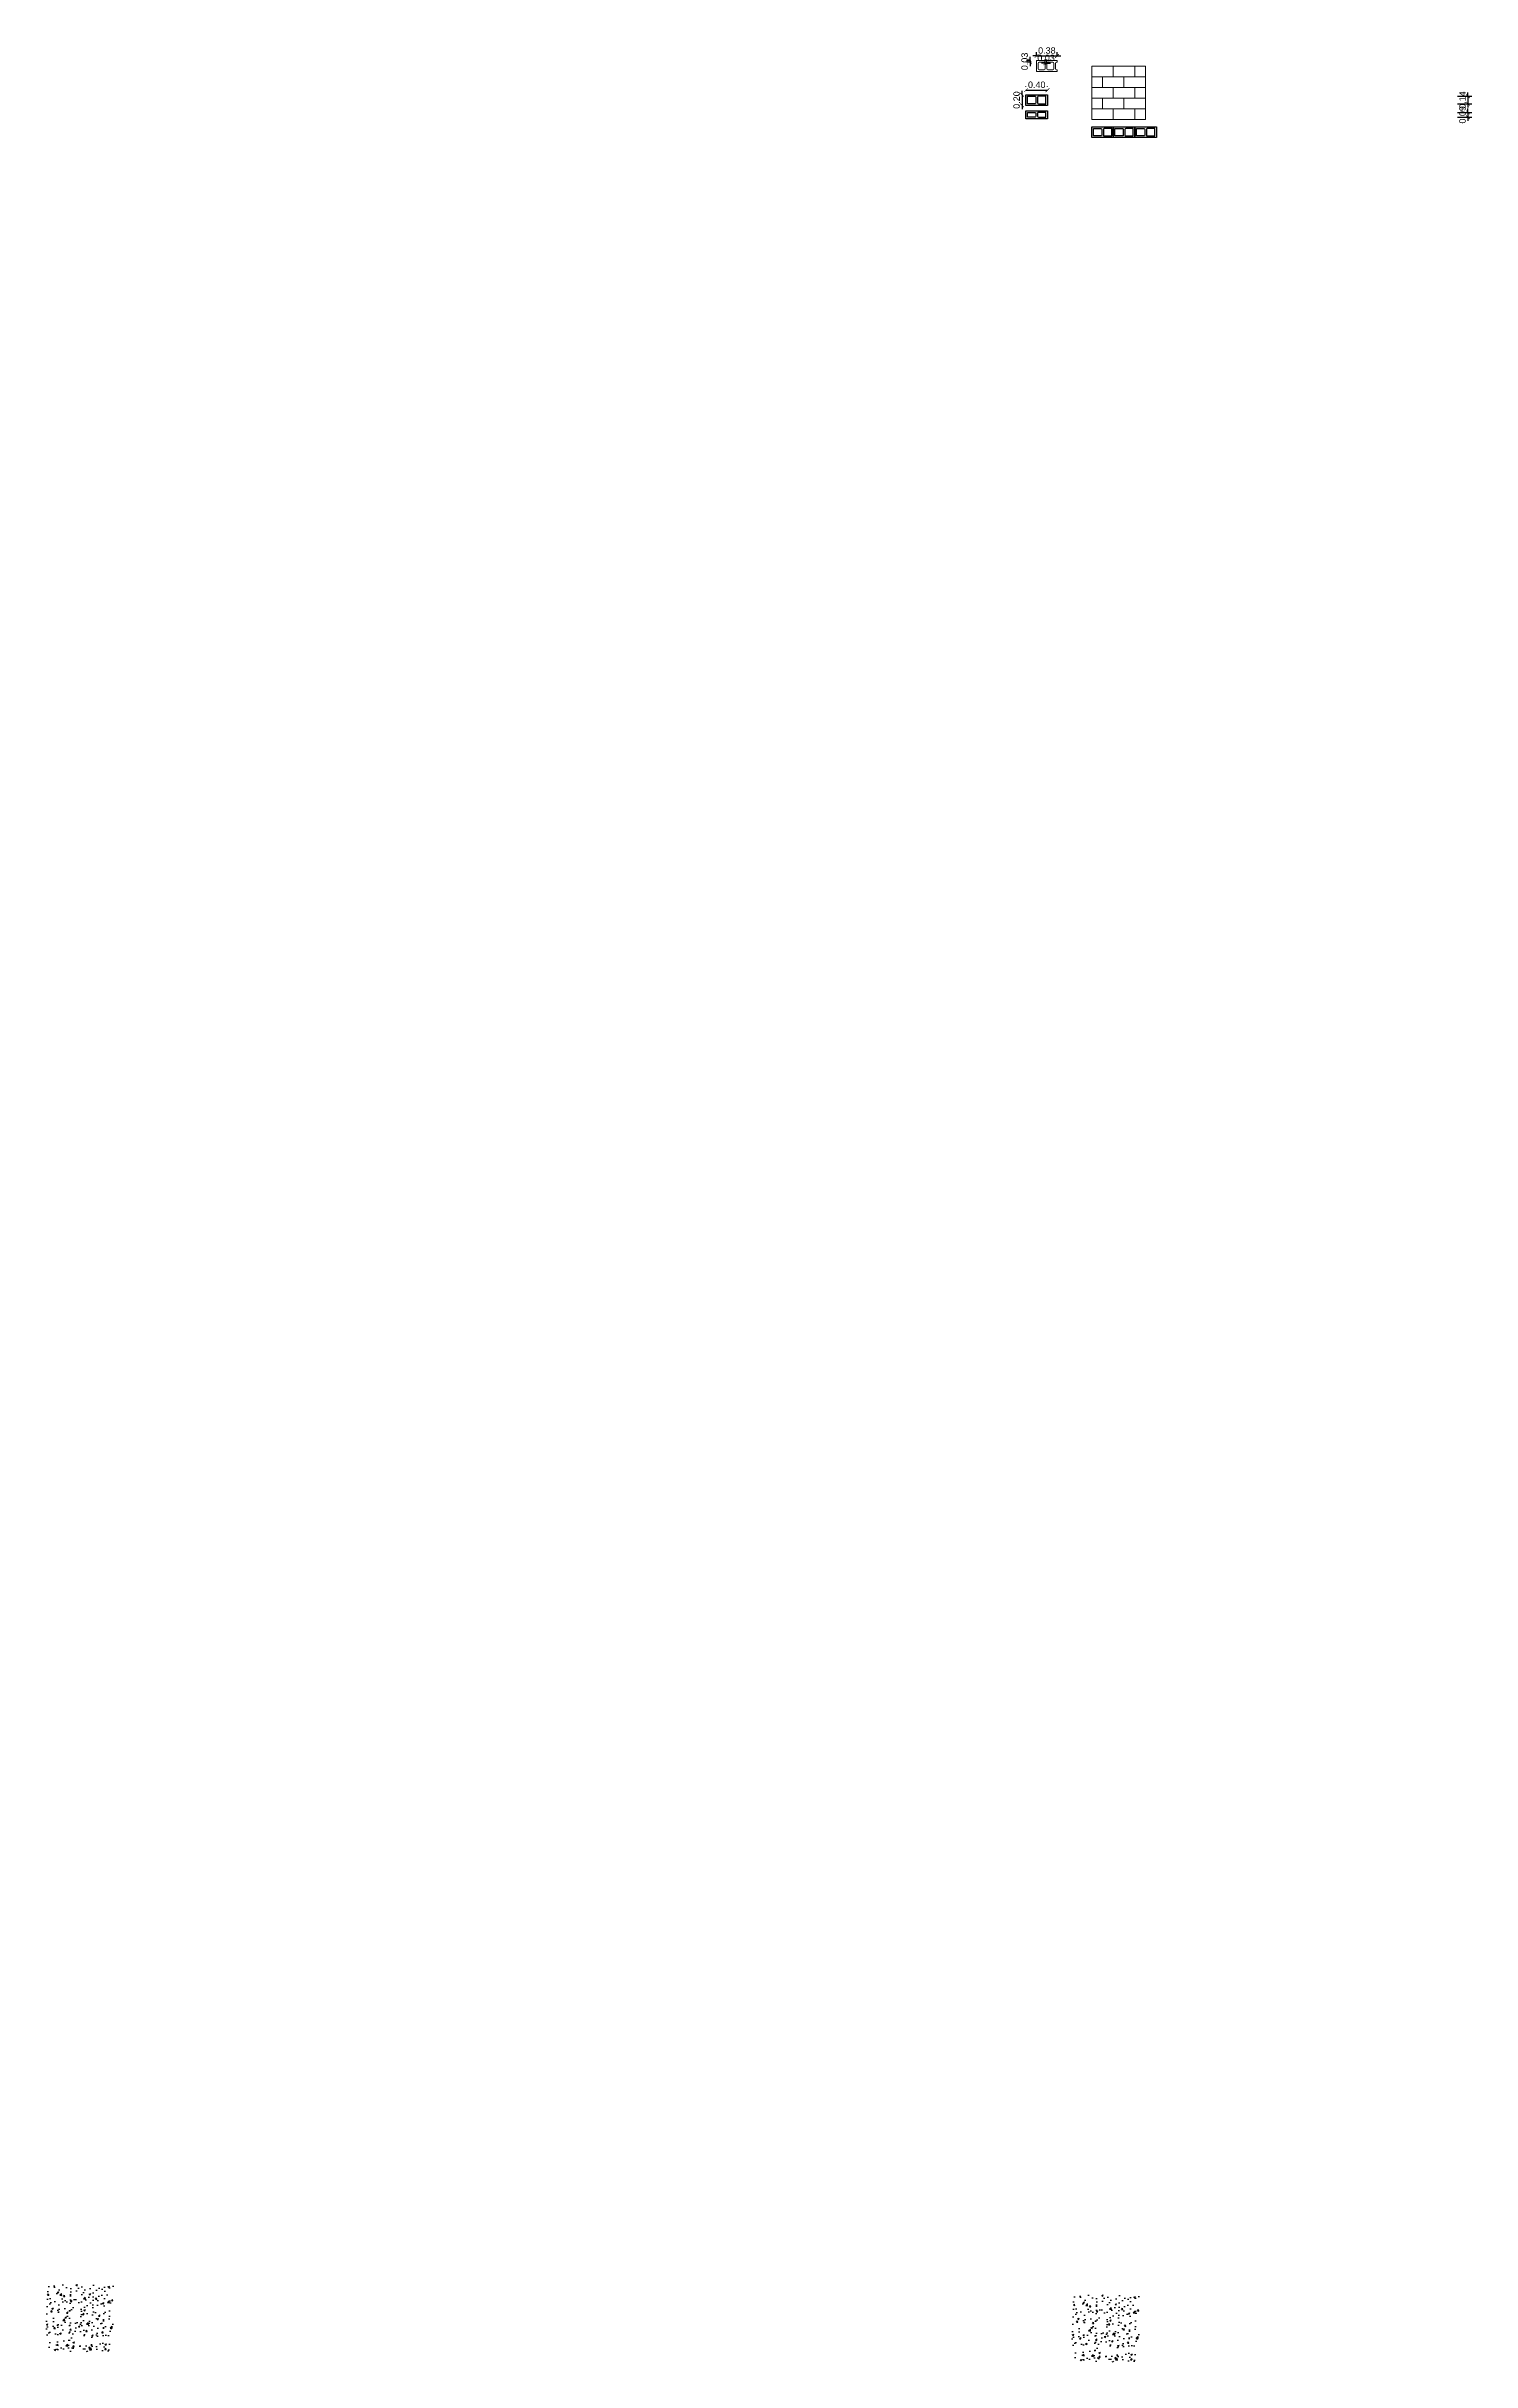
# Model space of a CAD drawing. Header units: feet. Extents: x 317 to 512, y -141 to 162.
# Drawn here: x 358.99 to 385.56, y -88.33 to -45.16 of the extents above; entities that cross this region are included whole.
import ezdxf

# ---------------------------------------------------------------- set-up
doc = ezdxf.new("R2010")
doc.units = ezdxf.units.FT
doc.header["$MEASUREMENT"] = 0
doc.layers.add('00-muro20', color=1, linetype='Continuous', lineweight=5)
doc.layers.add('Divisorios', color=10, linetype='Continuous', lineweight=9)
doc.layers.add('63', color=7, linetype='Continuous')
doc.layers.add('DMENCIÓN', color=7, linetype='Continuous')
doc.styles.get("Standard").update_dxf_attribs({"font": 'arial.ttf'})
doc.dimstyles.new('KEILY', dxfattribs={"dimtxt": 0.12, "dimasz": 0.07, "dimexe": 0.07, "dimexo": 0.25, "dimgap": 0.04, "dimtad": 1, "dimzin": 1, "dimdsep": 46, "dimtxsty": 'Standard', "dimblk": 'ARCHTICK', "dimcen": 2.5, "dimclrd": 256, "dimclre": 256, "dimclrt": 7, "dimazin": 0, "dimtfac": 1, "dimtix": 1, "dimtmove": 2, "dimatfit": 1, "dimfxl": 0.35, "dimfxlon": 1, "dimtolj": 1, "dimtzin": 1, "dimarcsym": 0})

msp = doc.modelspace()

# ---------------------------------------------------------------- blocks, each defined once
blk = doc.blocks.new('_ArchTick')
at = {"color": 0, "linetype": 'ByBlock', "const_width": 0.15}
blk.add_lwpolyline([(-0.5, -0.5), (0.5, 0.5)], dxfattribs=at)
blk = doc.blocks.new('*D409')
at = {"layer": '00-muro20', "lineweight": -2, "transparency": 16777216}
for p, q in [((377.331, -45.426), (377.261, -45.426)), ((377.331, -45.456), (377.261, -45.456)), ((377.331, -45.426), (377.331, -45.356)), ((377.331, -45.426), (377.331, -45.456)), ((377.331, -45.456), (377.331, -45.526))]:
    blk.add_line(p, q, dxfattribs=at)
at = {"layer": 'DEFPOINTS', "color": 0, "transparency": 16777216}
for p in [(377.331, -45.456), (377.452, -45.426), (377.452, -45.456)]:
    blk.add_point(p, dxfattribs=at)
at = {"layer": '00-muro20', "lineweight": -2, "transparency": 16777216, "xscale": 0.07, "yscale": 0.07, "zscale": 0.07}
for p, rotation in [((377.331, -45.426), 270), ((377.331, -45.456), 90)]:
    blk.add_blockref('_ArchTick', p, dxfattribs=dict(at, rotation=rotation))
at = {"layer": '00-muro20', "color": 7, "transparency": 16777216, "insert": (377.229, -45.441), "char_height": 0.12, "attachment_point": 5, "rotation": 90}
blk.add_mtext('\\A1;0.03', dxfattribs=at)
blk = doc.blocks.new('*D410')
at = {"layer": '00-muro20', "lineweight": -2, "transparency": 16777216}
for p, q in [((377.612, -45.476), (377.542, -45.476)), ((377.612, -45.476), (377.612, -45.406)), ((377.612, -45.476), (377.643, -45.476)), ((377.643, -45.476), (377.643, -45.406)), ((377.643, -45.476), (377.713, -45.476))]:
    blk.add_line(p, q, dxfattribs=at)
at = {"layer": 'DEFPOINTS', "color": 0, "transparency": 16777216}
for p in [(377.612, -45.476), (377.643, -45.476), (377.643, -45.476)]:
    blk.add_point(p, dxfattribs=at)
at = {"layer": '00-muro20', "lineweight": -2, "transparency": 16777216, "xscale": 0.07, "yscale": 0.07, "zscale": 0.07}
blk.add_blockref('_ArchTick', (377.612, -45.476), dxfattribs=at)
at = {"layer": '00-muro20', "lineweight": -2, "transparency": 16777216, "xscale": 0.07, "yscale": 0.07, "zscale": 0.07, "rotation": 180}
blk.add_blockref('_ArchTick', (377.643, -45.476), dxfattribs=at)
at = {"layer": '00-muro20', "color": 7, "transparency": 16777216, "insert": (377.628, -45.375), "char_height": 0.12, "attachment_point": 5}
blk.add_mtext('\\A1;0.03', dxfattribs=at)
blk = doc.blocks.new('*D411')
at = {"layer": '00-muro20', "lineweight": -2, "transparency": 16777216}
for p, q in [((377.452, -45.339), (377.452, -45.269)), ((377.833, -45.339), (377.833, -45.269)), ((377.452, -45.339), (377.382, -45.339)), ((377.452, -45.339), (377.833, -45.339)), ((377.833, -45.339), (377.903, -45.339))]:
    blk.add_line(p, q, dxfattribs=at)
at = {"layer": 'DEFPOINTS', "color": 0, "transparency": 16777216}
for p in [(377.452, -45.426), (377.833, -45.339), (377.833, -45.426)]:
    blk.add_point(p, dxfattribs=at)
at = {"layer": '00-muro20', "lineweight": -2, "transparency": 16777216, "xscale": 0.07, "yscale": 0.07, "zscale": 0.07}
blk.add_blockref('_ArchTick', (377.452, -45.339), dxfattribs=at)
at = {"layer": '00-muro20', "lineweight": -2, "transparency": 16777216, "xscale": 0.07, "yscale": 0.07, "zscale": 0.07, "rotation": 180}
blk.add_blockref('_ArchTick', (377.833, -45.339), dxfattribs=at)
at = {"layer": '00-muro20', "color": 7, "transparency": 16777216, "insert": (377.643, -45.238), "char_height": 0.12, "attachment_point": 5}
blk.add_mtext('\\A1;0.38', dxfattribs=at)
blk = doc.blocks.new('*D412')
at = {"layer": '00-muro20', "lineweight": -2, "transparency": 16777216}
for p, q in [((385.302, -46.391), (385.564, -46.391)), ((385.302, -46.481), (385.564, -46.481)), ((385.494, -46.391), (385.494, -46.321)), ((385.494, -46.391), (385.494, -46.481)), ((385.494, -46.481), (385.494, -46.551))]:
    blk.add_line(p, q, dxfattribs=at)
at = {"layer": 'DEFPOINTS', "color": 0, "transparency": 16777216}
for p in [(377.624, -46.391, -7.867), (377.624, -46.481, -7.867), (385.494, -46.481)]:
    blk.add_point(p, dxfattribs=at)
at = {"layer": '00-muro20', "lineweight": -2, "transparency": 16777216, "xscale": 0.07, "yscale": 0.07, "zscale": 0.07}
for p, rotation in [((385.494, -46.391), 270), ((385.494, -46.481), 90)]:
    blk.add_blockref('_ArchTick', p, dxfattribs=dict(at, rotation=rotation))
at = {"layer": '00-muro20', "color": 7, "transparency": 16777216, "insert": (385.393, -46.436), "char_height": 0.12, "attachment_point": 5, "rotation": 90}
blk.add_mtext('\\A1;0.09', dxfattribs=at)
blk = doc.blocks.new('*D413')
at = {"layer": '00-muro20', "lineweight": -2, "transparency": 16777216}
for p, q in [((385.302, -46.091), (385.564, -46.091)), ((385.494, -46.091), (385.494, -46.021)), ((385.494, -46.091), (385.494, -46.231)), ((385.302, -46.231), (385.564, -46.231)), ((385.494, -46.231), (385.494, -46.301))]:
    blk.add_line(p, q, dxfattribs=at)
at = {"layer": 'DEFPOINTS', "color": 0, "transparency": 16777216}
for p in [(377.624, -46.091, -7.867), (377.624, -46.231, -7.867), (385.494, -46.231)]:
    blk.add_point(p, dxfattribs=at)
at = {"layer": '00-muro20', "lineweight": -2, "transparency": 16777216, "xscale": 0.07, "yscale": 0.07, "zscale": 0.07}
for p, rotation in [((385.494, -46.091), 270), ((385.494, -46.231), 90)]:
    blk.add_blockref('_ArchTick', p, dxfattribs=dict(at, rotation=rotation))
at = {"layer": '00-muro20', "color": 7, "transparency": 16777216, "insert": (385.393, -46.161), "char_height": 0.12, "attachment_point": 5, "rotation": 90}
blk.add_mtext('\\A1;0.14', dxfattribs=at)
blk = doc.blocks.new('*D414')
at = {"layer": '00-muro20', "lineweight": -2, "transparency": 16777216}
for p, q in [((377.118, -46.061), (377.111, -46.061)), ((377.181, -46.061), (377.181, -45.991)), ((377.181, -46.061), (377.181, -46.261)), ((377.118, -46.261), (377.111, -46.261)), ((377.181, -46.261), (377.181, -46.331))]:
    blk.add_line(p, q, dxfattribs=at)
at = {"layer": 'DEFPOINTS', "color": 0, "transparency": 16777216}
for p in [(377.253, -46.061, -7.867), (377.181, -46.261), (377.253, -46.261, -7.867)]:
    blk.add_point(p, dxfattribs=at)
at = {"layer": '00-muro20', "lineweight": -2, "transparency": 16777216, "xscale": 0.07, "yscale": 0.07, "zscale": 0.07}
for p, rotation in [((377.181, -46.061), 270), ((377.181, -46.261), 90)]:
    blk.add_blockref('_ArchTick', p, dxfattribs=dict(at, rotation=rotation))
at = {"layer": '00-muro20', "color": 7, "transparency": 16777216, "insert": (377.08, -46.161), "char_height": 0.12, "attachment_point": 5, "rotation": 90}
blk.add_mtext('\\A1;0.20', dxfattribs=at)
blk = doc.blocks.new('*D415')
at = {"layer": '00-muro20', "lineweight": -2, "transparency": 16777216}
for p, q in [((377.253, -45.914), (377.253, -45.907)), ((377.253, -45.977), (377.654, -45.977)), ((377.654, -45.914), (377.654, -45.907))]:
    blk.add_line(p, q, dxfattribs=at)
at = {"layer": 'DEFPOINTS', "color": 0, "transparency": 16777216}
for p in [(377.253, -46.061, -7.867), (377.654, -45.977), (377.654, -46.061, -7.867)]:
    blk.add_point(p, dxfattribs=at)
at = {"layer": '00-muro20', "lineweight": -2, "transparency": 16777216, "xscale": 0.07, "yscale": 0.07, "zscale": 0.07, "rotation": 180}
blk.add_blockref('_ArchTick', (377.253, -45.977), dxfattribs=at)
at = {"layer": '00-muro20', "lineweight": -2, "transparency": 16777216, "xscale": 0.07, "yscale": 0.07, "zscale": 0.07}
blk.add_blockref('_ArchTick', (377.654, -45.977), dxfattribs=at)
at = {"layer": '00-muro20', "color": 7, "transparency": 16777216, "insert": (377.454, -45.876), "char_height": 0.12, "attachment_point": 5}
blk.add_mtext('\\A1;0.40', dxfattribs=at)

# ---------------------------------------------------------------- dimensions: what is measured, and where the dimension line sits
at = {"layer": '00-muro20'}
for p1, p2, distance, picture, middle in [((377.45182, -45.42622), (377.45182, -45.45634), -0.12113, '*D409', (377.22938, -45.44128)), ((377.45182, -45.42622), (377.8334, -45.42622), 0.08737, '*D411', (377.64261, -45.23753)), ((377.61249, -45.47642), (377.64261, -45.47642), 0, '*D410', (377.62755, -45.37511)), ((377.2531, -46.06079, -7.86698), (377.2531, -46.2608, -7.86698), -0.07186, '*D414', (377.07997, -46.1608)), ((377.2531, -46.06079, -7.86698), (377.65436, -46.06079, -7.86698), 0.08385, '*D415', (377.45373, -45.87567)), ((377.62436, -46.09079, -7.86698), (377.62436, -46.23069, -7.86698), 7.87002, '*D413', (385.39311, -46.16074)), ((377.62436, -46.39079, -7.86698), (377.62436, -46.48069, -7.86698), 7.87002, '*D412', (385.39311, -46.43574))]:
    dim = msp.add_aligned_dim(p1=p1, p2=p2, distance=distance, dimstyle='KEILY', override={"dimfxl": 0.3}, dxfattribs=at)
    dim.commit()
    dim.dimension.update_dxf_attribs({"geometry": picture, "text_midpoint": middle})

# ---------------------------------------------------------------- hatches: boundary and pattern name
at = {"layer": '63'}
h = msp.add_hatch(dxfattribs=at)
h.set_pattern_fill('AR-CONC', color=256, scale=0.041538, style=0)
h.set_pattern_definition([(50, (531.3972, -130.1418), (0.29793663, -0.02606608), [0.0311536, -0.34268976]), (355, (531.3972, -130.1418), (-0.05763474, 0.3124467), [0.0249229, -0.2741518]), (100.4514, (531.42203, -130.14396), (0.2403021, 0.28638045), [0.0264765, -0.2912415]), (46.1842, (531.3972, -130.0587), (0.4433122, -0.06875354), [0.0467304, -0.5140346]), (96.6356, (531.43415, -130.06445), (0.3882416, 0.4046306), [0.0397147, -0.4368622]), (351.1842, (531.3972, -130.0587), (0.3882413, 0.4046309), [0.0373843, -0.4112277]), (21, (531.43874, -130.07949), (0.24794417, -0.16724045), [0.0311536, -0.34268976]), (326, (531.43874, -130.0795), (0.1010687, 0.30121394), [0.0249229, -0.2741518]), (71.4514, (531.4594, -130.09342), (0.34901296, 0.1339732), [0.0264765, -0.2912415]), (37.5, (531.3972, -130.14179), (0.00505098, 0.13827796), [0, -0.27082876, 0, -0.27830563, 0, -0.27519027]), (7.5, (531.3972, -130.14179), (0.10927423, 0.16383134), [0, -0.15867575, 0, -0.26459804, 0, -0.10488384]), (327.5, (531.30457, -130.14179), (0.22173998, -0.00936888), [0, -0.10384538, 0, -0.3239976, 0, -0.42991989]), (317.5, (531.26304, -130.1418), (0.24224476, 0.04158176), [0, -0.134999, 0, -0.21516763, 0, -0.30530543])])
h.paths.add_polyline_path([(358.98645, -86.89061), (358.98645, -88.13675), (360.2326, -88.13675), (360.2326, -86.89061)])
h.paths.add_polyline_path([(360.06644, -87.05676), (360.06644, -87.9706), (359.15261, -87.9706), (359.15261, -87.05676)], flags=0)
h.paths.add_polyline_path([(359.6332, -87.13236, -1), (359.57089, -87.13236, -1)], flags=0)
h.paths.add_polyline_path([(360.02345, -87.13236, -1), (359.96114, -87.13236, -1)], flags=0)
h.paths.add_polyline_path([(359.25167, -87.13859, -1), (359.18937, -87.13859, -1)], flags=0)
h.paths.add_polyline_path([(360.02345, -87.51285, -1), (359.96114, -87.51285, -1)], flags=0)
h.paths.add_polyline_path([(359.25167, -87.51908, -1), (359.18937, -87.51908, -1)], flags=0)
h.paths.add_polyline_path([(359.6332, -87.89251, -1), (359.57089, -87.89251, -1)], flags=0)
h.paths.add_polyline_path([(360.02345, -87.89251, -1), (359.96114, -87.89251, -1)], flags=0)
h.paths.add_polyline_path([(359.25167, -87.89874, -1), (359.18937, -87.89874, -1)], flags=0)
h.paths.add_polyline_path([(359.15261, -87.05676), (359.15261, -87.9706), (360.06644, -87.9706), (360.06644, -87.05676)], flags=16)
h = msp.add_hatch(dxfattribs=at)
h.set_pattern_fill('AR-CONC', color=256, scale=0.041538, style=0)
h.set_pattern_definition([(50, (550.5258, -130.3334), (0.29793663, -0.02606608), [0.0311536, -0.34268976]), (355, (550.5258, -130.3334), (-0.05763474, 0.3124467), [0.0249229, -0.2741518]), (100.4514, (550.55063, -130.33558), (0.2403021, 0.28638045), [0.0264765, -0.2912415]), (46.1842, (550.5258, -130.25033), (0.4433122, -0.06875354), [0.0467304, -0.5140346]), (96.6356, (550.56275, -130.25606), (0.3882416, 0.4046306), [0.0397147, -0.4368622]), (351.1842, (550.5258, -130.25033), (0.3882413, 0.4046309), [0.0373843, -0.4112277]), (21, (550.56734, -130.2711), (0.24794417, -0.16724045), [0.0311536, -0.34268976]), (326, (550.56734, -130.2711), (0.1010687, 0.30121394), [0.0249229, -0.2741518]), (71.4514, (550.588, -130.28504), (0.34901296, 0.1339732), [0.0264765, -0.2912415]), (37.5, (550.52581, -130.33341), (0.00505098, 0.13827796), [0, -0.27082876, 0, -0.27830563, 0, -0.27519027]), (7.5, (550.5258, -130.3334), (0.10927423, 0.16383134), [0, -0.15867575, 0, -0.26459804, 0, -0.10488384]), (327.5, (550.43318, -130.33341), (0.22173998, -0.00936888), [0, -0.10384538, 0, -0.3239976, 0, -0.42991989]), (317.5, (550.39164, -130.3334), (0.24224476, 0.04158176), [0, -0.134999, 0, -0.21516763, 0, -0.30530543])])
h.paths.add_polyline_path([(378.11506, -87.08222), (378.11506, -88.32836), (379.3612, -88.32836), (379.3612, -87.08222)])
h.paths.add_polyline_path([(379.19505, -87.24837), (379.19505, -88.16221), (378.28121, -88.16221), (378.28121, -87.24837)], flags=0)
h.paths.add_polyline_path([(378.7618, -87.32397, -1), (378.6995, -87.32397, -1)], flags=0)
h.paths.add_polyline_path([(379.15205, -87.32397, -1), (379.08975, -87.32397, -1)], flags=0)
h.paths.add_polyline_path([(378.38028, -87.3302, -1), (378.31797, -87.3302, -1)], flags=0)
h.paths.add_polyline_path([(379.15205, -87.70446, -1), (379.08975, -87.70446, -1)], flags=0)
h.paths.add_polyline_path([(378.38028, -87.71069, -1), (378.31797, -87.71069, -1)], flags=0)
h.paths.add_polyline_path([(378.7618, -88.08412, -1), (378.6995, -88.08412, -1)], flags=0)
h.paths.add_polyline_path([(379.15205, -88.08412, -1), (379.08975, -88.08412, -1)], flags=0)
h.paths.add_polyline_path([(378.38028, -88.09035, -1), (378.31797, -88.09035, -1)], flags=0)
h.paths.add_polyline_path([(378.28121, -87.24837), (378.28121, -88.16221), (379.19505, -88.16221), (379.19505, -87.24837)], flags=16)

# ---------------------------------------------------------------- linework, layer by layer
at = {"layer": '00-muro20'}
for points in [[(378.4809, -46.52631), (379.4809, -46.52631), (379.4809, -45.52631), (378.4809, -45.52631)], [(378.4809, -45.72631), (378.8809, -45.72631), (378.8809, -45.52631), (378.4809, -45.52631)], [(378.6809, -45.92631), (378.4809, -45.92631), (378.4809, -45.72631), (378.6809, -45.72631)], [(379.0809, -45.92631), (378.6809, -45.92631), (378.6809, -45.72631), (379.0809, -45.72631)], [(378.8809, -45.72631), (379.2809, -45.72631), (379.2809, -45.52631), (378.8809, -45.52631)], [(379.4809, -45.92631), (379.0809, -45.92631), (379.0809, -45.72631), (379.4809, -45.72631)], [(379.2809, -45.72631), (379.4809, -45.72631), (379.4809, -45.52631), (379.2809, -45.52631)], [(378.4809, -46.12631), (378.8809, -46.12631), (378.8809, -45.92631), (378.4809, -45.92631)], [(378.6809, -46.32631), (378.4809, -46.32631), (378.4809, -46.12631), (378.6809, -46.12631)], [(379.0809, -46.32631), (378.6809, -46.32631), (378.6809, -46.12631), (379.0809, -46.12631)], [(378.8809, -46.12631), (379.2809, -46.12631), (379.2809, -45.92631), (378.8809, -45.92631)], [(379.4809, -46.32631), (379.0809, -46.32631), (379.0809, -46.12631), (379.4809, -46.12631)], [(379.2809, -46.12631), (379.4809, -46.12631), (379.4809, -45.92631), (379.2809, -45.92631)], [(378.4809, -46.52631), (378.8809, -46.52631), (378.8809, -46.32631), (378.4809, -46.32631)], [(378.8809, -46.52631), (379.2809, -46.52631), (379.2809, -46.32631), (378.8809, -46.32631)], [(379.2809, -46.52631), (379.4809, -46.52631), (379.4809, -46.32631), (379.2809, -46.32631)]]:
    msp.add_lwpolyline(points, close=True, dxfattribs=at)
at = {"layer": 'Divisorios'}
msp.add_lwpolyline([(377.8334, -45.45634), (377.8334, -45.42622), (377.45182, -45.42622), (377.45182, -45.62705), (377.45182, -45.62705), (377.8334, -45.62705), (377.8334, -45.59692), (377.82336, -45.59692, -0.41421356), (377.80328, -45.57684), (377.80328, -45.47642, -0.41421356), (377.82336, -45.45634), (377.8334, -45.45634)], format="xyb", dxfattribs=at)
for points in [[(377.48194, -45.57684), (377.48194, -45.47642, -0.41421356), (377.50203, -45.45634), (377.5924, -45.45634, -0.41421356), (377.61249, -45.47642), (377.61249, -45.57684, -0.41421356), (377.5924, -45.59692), (377.50203, -45.59692, -0.41421356)], [(377.64261, -45.57684), (377.64261, -45.47642, -0.41421356), (377.66269, -45.45634), (377.75307, -45.45634, -0.41421356), (377.77315, -45.47642), (377.77315, -45.57684, -0.41421356), (377.75307, -45.59692), (377.66269, -45.59692, -0.41421356)]]:
    msp.add_lwpolyline(points, format="xyb", close=True, dxfattribs=at)
at = {"layer": 'DMENCIÓN', "color": 4, "elevation": -7.86698}
for points in [[(377.2531, -46.2608), (377.2531, -46.06079), (377.65436, -46.06079), (377.65436, -46.2608)], [(377.2531, -46.5108), (377.2531, -46.36079), (377.65436, -46.36079), (377.65436, -46.5108)]]:
    msp.add_lwpolyline(points, close=True, dxfattribs=at)
for points in [[(377.42231, -46.23075), (377.2831, -46.23075), (377.2831, -46.09085), (377.42231, -46.09085, -0.41421356), (377.43873, -46.10726), (377.43873, -46.21433, -0.41421356)], [(377.46873, -46.21433, 0.41421356), (377.48514, -46.23075), (377.62436, -46.23069), (377.62436, -46.09079), (377.48514, -46.09085, 0.41421356), (377.46873, -46.10726)], [(377.42231, -46.48075), (377.2831, -46.48075), (377.2831, -46.39085), (377.42231, -46.39085, -0.41421356), (377.43873, -46.40726), (377.43873, -46.46433, -0.41421356)], [(377.46873, -46.46433, 0.41421356), (377.48514, -46.48075), (377.62436, -46.48069), (377.62436, -46.39079), (377.48514, -46.39085, 0.41421356), (377.46873, -46.40726)]]:
    msp.add_lwpolyline(points, format="xyb", close=True, dxfattribs=at)
at = {"layer": 'DMENCIÓN', "color": 4}
for points in [[(378.4809, -46.86078), (378.4809, -46.66077), (378.88215, -46.66077), (378.88215, -46.86078)], [(378.88215, -46.86078), (378.88215, -46.66077), (379.28341, -46.66077), (379.28341, -46.86078)], [(379.28341, -46.86078), (379.28341, -46.66077), (379.68467, -46.66077), (379.68467, -46.86078)]]:
    msp.add_lwpolyline(points, close=True, dxfattribs=at)
for points in [[(378.65011, -46.83072), (378.5109, -46.83072), (378.5109, -46.69082), (378.65011, -46.69082, -0.41421356), (378.66653, -46.70724), (378.66653, -46.81431, -0.41421356)], [(378.69653, -46.81431, 0.41421356), (378.71294, -46.83072), (378.85215, -46.83067), (378.85215, -46.69077), (378.71294, -46.69082, 0.41421356), (378.69653, -46.70724)], [(379.05137, -46.83072), (378.91215, -46.83072), (378.91215, -46.69082), (379.05137, -46.69082, -0.41421356), (379.06778, -46.70724), (379.06778, -46.81431, -0.41421356)], [(379.09778, -46.81431, 0.41421356), (379.1142, -46.83072), (379.25341, -46.83067), (379.25341, -46.69077), (379.1142, -46.69082, 0.41421356), (379.09778, -46.70724)], [(379.45262, -46.83072), (379.31341, -46.83072), (379.31341, -46.69082), (379.45262, -46.69082, -0.41421356), (379.46904, -46.70724), (379.46904, -46.81431, -0.41421356)], [(379.49904, -46.81431, 0.41421356), (379.51545, -46.83072), (379.65467, -46.83067), (379.65467, -46.69077), (379.51545, -46.69082, 0.41421356), (379.49904, -46.70724)]]:
    msp.add_lwpolyline(points, format="xyb", close=True, dxfattribs=at)

msp.set_redraw_order([(e.dxf.handle, doc.entitydb.next_handle()) for e in msp.query("TEXT MTEXT ATTDEF DIMENSION ARC_DIMENSION")])  # texts and dimensions are drawn at this point

doc.saveas('drawing.dxf')
